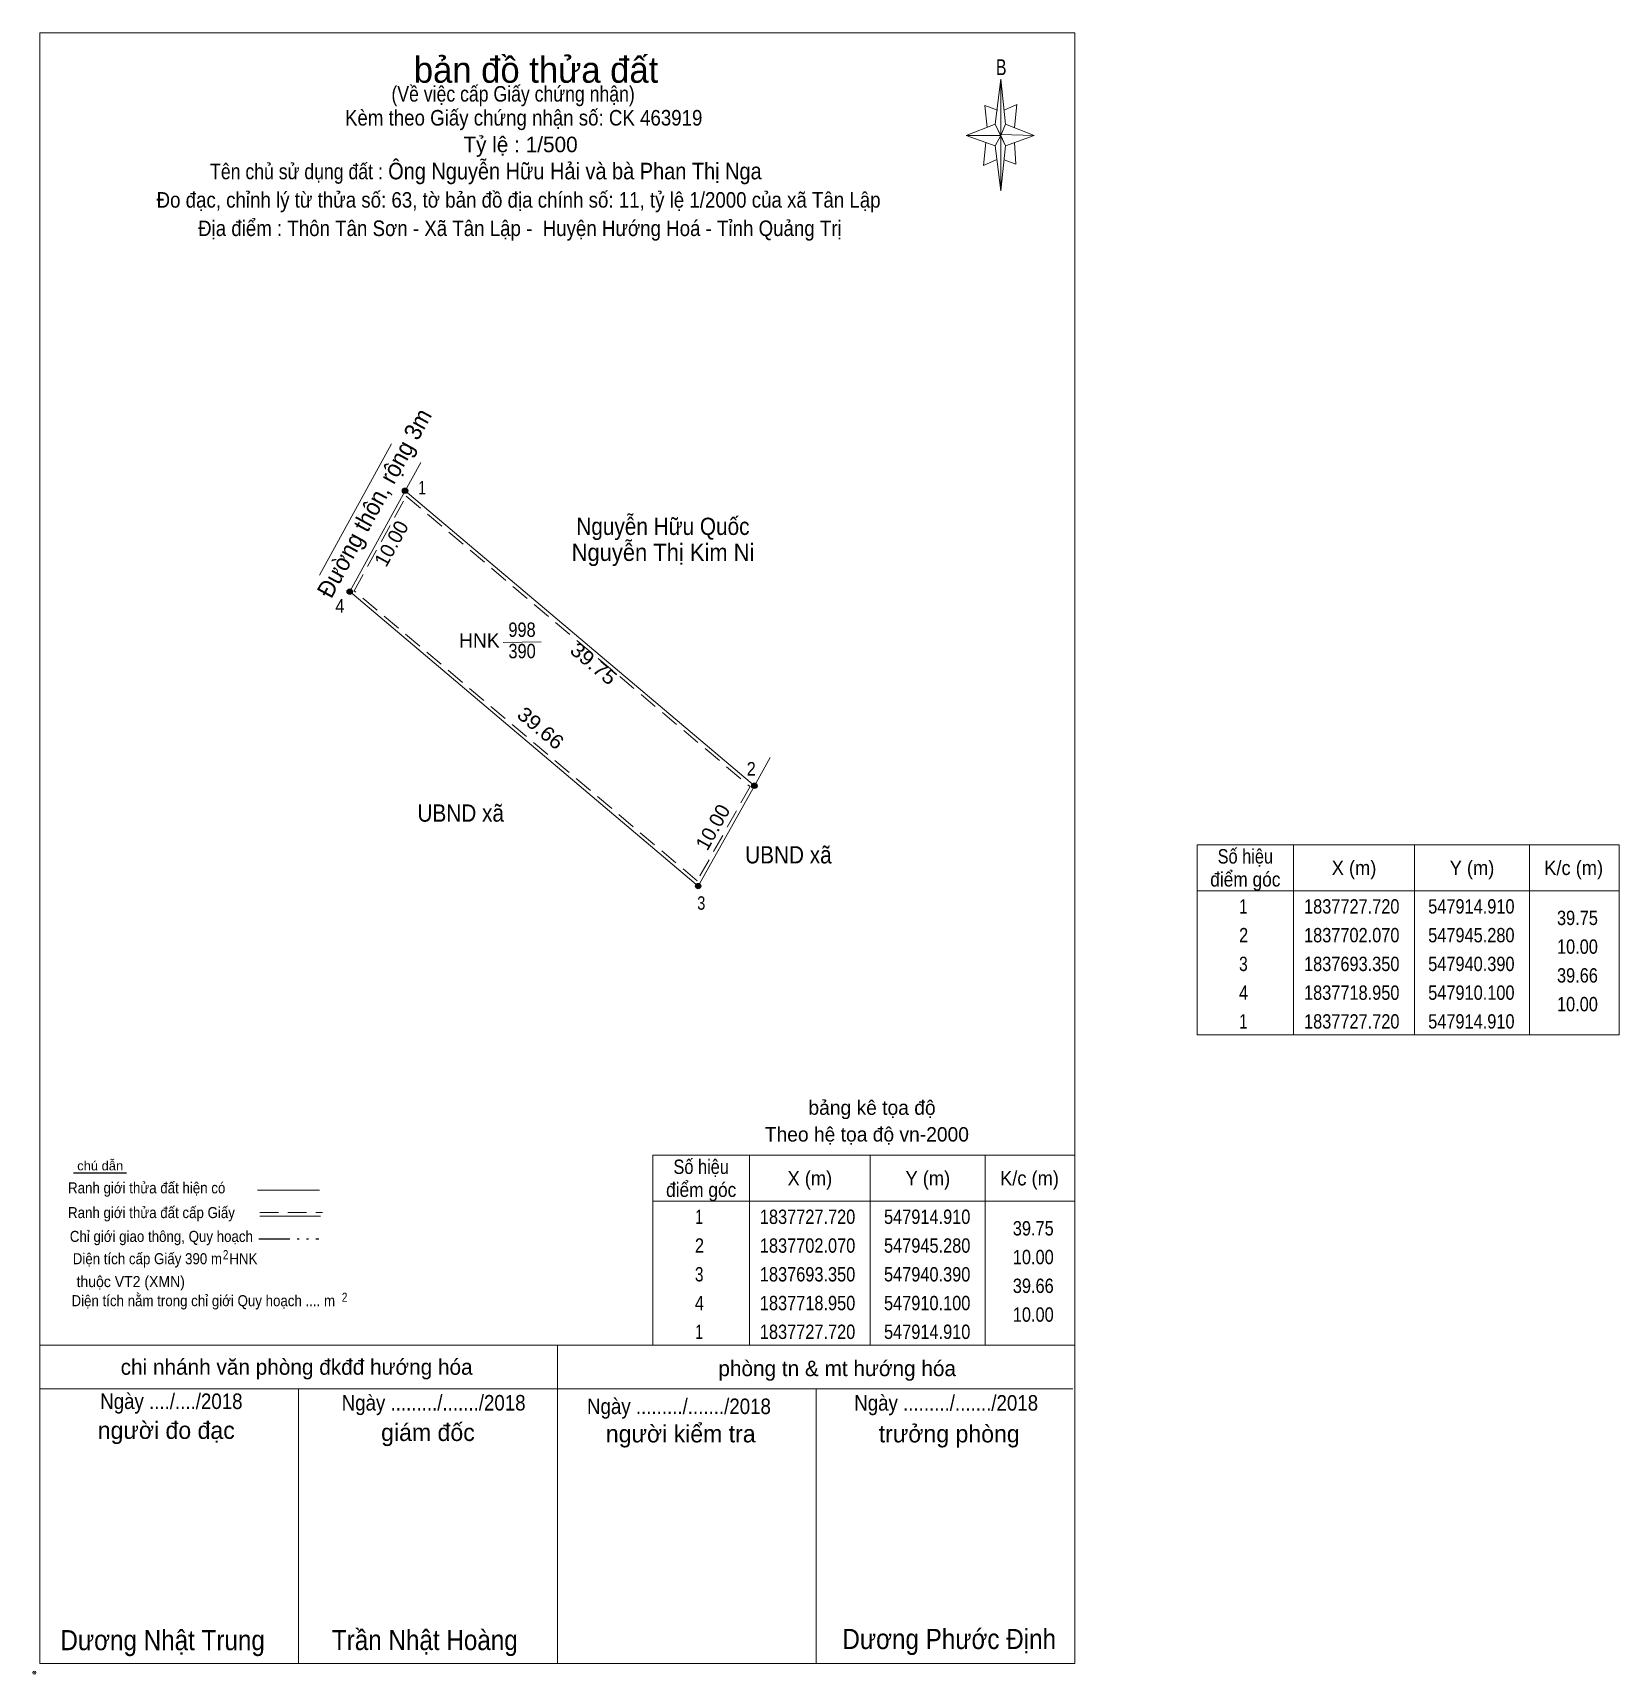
# Model space of a CAD drawing. Header units: metres. Extents: x 547521 to 548473, y 1837647 to 1837795.
# Drawn here: x 547729.7 to 547867.6, y 1837652.5 to 1837795.2 of the extents above; entities that cross this region are included whole.
import ezdxf
from ezdxf.enums import TextEntityAlignment as Align

# ---------------------------------------------------------------- set-up
doc = ezdxf.new("R2010")
doc.units = ezdxf.units.M
doc.header["$LTSCALE"] = 0.54
doc.header["$PDMODE"] = 32
doc.header["$PDSIZE"] = 0.27
doc.linetypes.add('DASH_DOUBLE_DOT', pattern=[9.2, 5, -1.2, 0.3, -1.2, 0.3, -1.2])
doc.linetypes.add('MEDIUM_DASHED', pattern=[4.5, 3, -1.5])
for name, color, linetype, lineweight in [('16', 7, 'Continuous', 25), ('5', 7, 'DASH_DOUBLE_DOT', 25), ('63', 7, 'Continuous', 13), ('7', 7, 'Continuous', 13), ('8', 7, 'Continuous', 13)]:
    doc.layers.add(name, color=color, linetype=linetype, lineweight=lineweight)

msp = doc.modelspace()

# ---------------------------------------------------------------- texts
at = {"layer": '16', "width": 0.8}
for p in [(547746.47, 1837688.55), (547756.81, 1837684.85)]:
    msp.add_text('2', height=0.8, dxfattribs=at).set_placement(p, align=Align.CENTER)
at = {"layer": '5'}
for s, height, width, p in [('chú dẫn', 0.7999, 1.05, (547735.56, 1837696.28)), ('Ranh giới thửa đất hiện có ', 0.96, 0.9, (547739.765, 1837694.28)), ('Ranh giới thửa đất cấp Giấy', 0.96, 0.9, (547740.02, 1837692.13)), ('Chỉ giới giao thông, Quy hoạch', 0.96, 0.9, (547740.88, 1837690.06)), ('Diện tích cấp Giấy 390 m  HNK', 0.96, 0.9, (547741.205, 1837688.12)), ('thuộc VT2 (XMN)', 0.96, 0.95, (547738.215, 1837686.13)), ('Diện tích nằm trong chỉ giới Quy hoạch .... m', 0.96, 0.9, (547744.525, 1837684.47))]:
    msp.add_text(s, height=height, dxfattribs=dict(at, width=width)).set_placement(p, align=Align.CENTER)
at = {"layer": '63'}
for s, width, p in [('Số hiệu', 0.85, (547835.12, 1837722.96)), ('X (m)', 0.95, (547844.57, 1837721.96)), ('Y (m)', 0.95, (547854.825, 1837721.96)), ('K/c (m)', 0.95, (547863.665, 1837721.96)), ('điểm góc', 0.9, (547835.12, 1837720.96)), (' 1', 0.75, (547834.77, 1837718.61)), ('1837727.720', 0.85, (547844.37, 1837718.61)), ('547914.910', 0.85, (547854.77, 1837718.61)), (' 2', 0.85, (547834.775, 1837716.11)), ('1837702.070', 0.85, (547844.37, 1837716.11)), ('547945.280', 0.85, (547854.77, 1837716.11)), (' 3', 0.8, (547834.765, 1837713.61)), ('1837693.350', 0.85, (547844.37, 1837713.61)), ('547940.390', 0.85, (547854.77, 1837713.61)), (' 4', 0.85, (547834.77, 1837711.11)), ('1837718.950', 0.85, (547844.37, 1837711.11)), ('547910.100', 0.85, (547854.77, 1837711.11)), (' 1', 0.75, (547834.77, 1837708.61)), ('1837727.720', 0.85, (547844.37, 1837708.61)), ('547914.910', 0.85, (547854.77, 1837708.61)), ('Số hiệu', 0.85, (547787.81, 1837695.97)), ('điểm góc', 0.9, (547787.81, 1837693.97)), ('X (m)', 0.95, (547797.26, 1837694.97)), ('Y (m)', 0.95, (547807.515, 1837694.97)), ('K/c (m)', 0.95, (547816.355, 1837694.97)), (' 1', 0.75, (547787.46, 1837691.62)), ('1837727.720', 0.85, (547797.06, 1837691.62)), ('547914.910', 0.85, (547807.46, 1837691.62)), (' 2', 0.85, (547787.465, 1837689.12)), ('1837702.070', 0.85, (547797.06, 1837689.12)), ('547945.280', 0.85, (547807.46, 1837689.12)), (' 3', 0.8, (547787.455, 1837686.62)), ('1837693.350', 0.85, (547797.06, 1837686.62)), ('547940.390', 0.85, (547807.46, 1837686.62)), (' 4', 0.85, (547787.46, 1837684.12)), ('1837718.950', 0.85, (547797.06, 1837684.12)), ('547910.100', 0.85, (547807.46, 1837684.12)), (' 1', 0.75, (547787.46, 1837681.62)), ('1837727.720', 0.85, (547797.06, 1837681.62)), ('547914.910', 0.85, (547807.46, 1837681.62))]:
    msp.add_text(s, height=1.25, dxfattribs=dict(at, width=width)).set_placement(p, align=Align.CENTER)
at = {"layer": '63', "width": 0.85}
for s, p in [('39.75', (547865.77, 1837717.61)), ('10.00', (547865.77, 1837715.11)), ('39.66', (547865.77, 1837712.61)), ('10.00', (547865.77, 1837710.11)), ('39.75', (547818.46, 1837690.62)), ('10.00', (547818.46, 1837688.12)), ('39.66', (547818.46, 1837685.62)), ('10.00', (547818.46, 1837683.12))]:
    msp.add_text(s, height=1.25, dxfattribs=at).set_placement(p, align=Align.RIGHT)
at = {"layer": '7'}
for s, height, p in [('bản đồ thửa đất', 2.25, (547773.455, 1837790.85)), ('Tỷ lệ : 1/500', 1.35, (547772.105, 1837784.81)), ('bảng kê tọa độ', 1.25, (547802.665, 1837701.11)), ('Theo hệ tọa độ vn-2000', 1.25, (547802.215, 1837698.79)), ('chi nhánh văn phòng đkđđ hướng hóa', 1.35, (547752.64, 1837678.51)), ('phòng tn & mt hướng hóa', 1.35, (547799.635, 1837678.39)), ('người đo đạc', 1.5, (547741.305, 1837672.93)), ('giám đốc', 1.5, (547764.055, 1837672.75)), ('người kiểm tra', 1.5, (547786.035, 1837672.63)), ('trưởng phòng', 1.5, (547809.375, 1837672.63))]:
    msp.add_text(s, height=height, dxfattribs=at).set_placement(p, align=Align.CENTER)
for s, height, width, p in [('B', 1.378, 0.75, (547813.895, 1837791.51)), ('(Về việc cấp Giấy chứng nhận)', 1.35, 0.85, (547771.46, 1837789.21)), ('Kèm theo Giấy chứng nhận số: CK 463919', 1.35, 0.9, (547772.38, 1837787.13)), ('Tên chủ sử dụng đất :', 1.35, 0.85, (547752.625, 1837782.46)), ('Đo đạc, chỉnh lý từ thửa số: 63, tờ bản đồ địa chính số: 11, tỷ lệ 1/2000 của xã Tân Lập', 1.35, 0.9, (547771.935, 1837779.99)), ('Địa điểm : Thôn Tân Sơn - Xã Tân Lập -  Huyện Hướng Hoá - Tỉnh Quảng Trị ', 1.35, 0.9, (547772.275, 1837777.52)), ('Ngày ..../..../2018', 1.35, 0.9, (547741.75, 1837675.53)), ('Ngày ........./......./2018', 1.35, 0.9, (547764.55, 1837675.4)), ('Ngày ........./......./2018', 1.35, 0.9, (547809.11, 1837675.39)), ('Ngày ........./......./2018', 1.35, 0.9, (547785.88, 1837675.09)), ('Dương Nhật Trung', 1.75, 0.9, (547740.99, 1837654.56)), ('Trần Nhật Hoàng', 1.75, 0.9, (547763.785, 1837654.57)), ('Dương Phước Định', 1.75, 0.9, (547809.375, 1837654.66))]:
    msp.add_text(s, height=height, dxfattribs=dict(at, width=width)).set_placement(p, align=Align.CENTER)
at = {"layer": '7', "width": 0.9}
msp.add_text('Ông Nguyễn Hữu Hải và bà Phan Thị Nga', height=1.44, dxfattribs=at).set_placement((547760.6, 1837782.45))
at = {"layer": '8', "width": 0.95}
msp.add_text('Đường thôn, rộng 3m', height=1.5, rotation=61.257, dxfattribs=at).set_placement((547755.65, 1837745.92))
at = {"layer": '8'}
for s, height, width, p in [('1', 1.173, 0.75, (547763.545, 1837755.06)), ('Nguyễn Hữu Quốc', 1.5, 0.9, (547784.485, 1837751.53)), ('Nguyễn Thị Kim Ni', 1.5, 0.95, (547784.495, 1837749.27)), ('4', 1.173, 0.9, (547756.405, 1837744.78)), ('998', 1.25, 0.85, (547772.235, 1837742.67)), ('390', 1.25, 0.85, (547772.24, 1837740.81)), ('2', 1.173, 0.9, (547792.165, 1837730.61)), ('UBND xã', 1.5, 0.9, (547766.905, 1837726.6)), ('UBND xã', 1.5, 0.9, (547795.395, 1837722.97)), ('3', 1.173, 0.8, (547787.82, 1837718.94))]:
    msp.add_text(s, height=height, dxfattribs=dict(at, width=width)).set_placement(p, align=Align.CENTER)
for rotation, p in [(61.257, (547761.429, 1837750.4845)), (60.717, (547789.3695, 1837725.8193))]:
    msp.add_text('10.00', height=1.25, rotation=rotation, dxfattribs=at).set_placement(p, align=Align.CENTER)
msp.add_text('HNK', height=1.25, dxfattribs=at).set_placement((547768.525, 1837741.74), align=Align.CENTER)
at = {"layer": '8', "width": 1.1}
for s, rotation, p in [('39.75', 319.816, (547778.0617, 1837739.8636)), ('39.66', 319.797, (547773.4566, 1837734.26))]:
    msp.add_text(s, height=1.25, rotation=rotation, dxfattribs=at).set_placement(p, align=Align.CENTER)

# ---------------------------------------------------------------- hatches: boundary and pattern name
at = {"layer": '8'}
for points in [[(547762.3045, 1837755.37, 1), (547761.8355, 1837755.37, 1)], [(547757.4945, 1837746.6, 1), (547757.0255, 1837746.6, 1)], [(547792.6745, 1837729.72, 1), (547792.2055, 1837729.72, 1)], [(547787.7845, 1837721, 1), (547787.3155, 1837721, 1)], [(547787.7845, 1837721, 1), (547787.3155, 1837721, 1)]]:
    msp.add_hatch(color=256, dxfattribs=at).paths.add_polyline_path(points)

# ---------------------------------------------------------------- linework, layer by layer
at = {"layer": '16'}
msp.add_line((547737.86, 1837696.04), (547733.24, 1837696.04), dxfattribs=at)
at = {"layer": '5', "linetype": 'Continuous', "lineweight": 13}
for p, q in [((547749.24, 1837694.55), (547754.62, 1837694.55)), ((547749.44, 1837692.31), (547754.71, 1837692.31))]:
    msp.add_line(p, q, dxfattribs=at)
at = {"layer": '5', "linetype": 'MEDIUM_DASHED', "lineweight": 13}
msp.add_line((547749.44, 1837692.63), (547754.88, 1837692.63), dxfattribs=at)
at = {"layer": '5'}
msp.add_line((547749.34, 1837690.34), (547754.58, 1837690.34), dxfattribs=at)
at = {"layer": '63'}
for p, q in [((547839.32, 1837724.58), (547839.32, 1837708.08)), ((547849.82, 1837724.58), (547849.82, 1837708.08)), ((547859.82, 1837724.58), (547859.82, 1837708.08)), ((547830.92, 1837720.58), (547867.62, 1837720.58)), ((547792.01, 1837697.59), (547792.01, 1837681.09)), ((547802.51, 1837697.59), (547802.51, 1837681.09)), ((547812.51, 1837697.59), (547812.51, 1837681.09)), ((547783.61, 1837693.59), (547820.31, 1837693.59))]:
    msp.add_line(p, q, dxfattribs=at)
for points in [[(547830.92, 1837724.58), (547867.62, 1837724.58), (547867.62, 1837708.08), (547830.92, 1837708.08)], [(547783.61, 1837697.59), (547820.31, 1837697.59), (547820.31, 1837681.09), (547783.61, 1837681.09)]]:
    msp.add_lwpolyline(points, close=True, dxfattribs=at)
at = {"layer": '7'}
for p, q in [((547813.36, 1837787.26), (547813.86, 1837791.16)), ((547814.26, 1837787.26), (547816.76, 1837786.26)), ((547813.36, 1837785.36), (547810.86, 1837786.26)), ((547814.26, 1837785.36), (547813.86, 1837781.46)), ((547815.06, 1837785.66), (547815.16, 1837783.76)), ((547815.16, 1837783.76), (547814.16, 1837784.16)), ((547730.31, 1837681.09), (547820.31, 1837681.09)), ((547730.31, 1837681.09), (547820.31, 1837681.09)), ((547730.31, 1837681.09), (547820.31, 1837681.09)), ((547775.31, 1837653.39), (547775.31, 1837681.09)), ((547730.31, 1837677.29), (547820.11, 1837677.29)), ((547752.81, 1837653.39), (547752.81, 1837677.29)), ((547797.81, 1837653.39), (547797.81, 1837677.29)), ((547820.31, 1837653.39), (547730.31, 1837653.39))]:
    msp.add_line(p, q, dxfattribs=at)
for points in [[(547730.31, 1837795.19), (547820.31, 1837795.19), (547820.31, 1837653.39), (547730.31, 1837653.39)], [(547813.86, 1837791.16), (547814.26, 1837787.26), (547813.86, 1837786.26)], [(547813.86, 1837786.26), (547810.86, 1837786.26), (547813.36, 1837787.26), (547814.26, 1837785.36), (547816.76, 1837786.26), (547813.86, 1837786.36)], [(547813.86, 1837786.26), (547813.86, 1837781.46), (547813.36, 1837785.36)]]:
    msp.add_lwpolyline(points, close=True, dxfattribs=at)
for points in [[(547813.56, 1837788.46), (547812.46, 1837788.86), (547812.66, 1837786.96)], [(547814.16, 1837788.46), (547815.26, 1837788.96), (547815.06, 1837786.96)], [(547813.86, 1837786.26), (547813.36, 1837787.26), (547810.86, 1837786.26)], [(547812.56, 1837785.66), (547812.36, 1837783.66), (547813.46, 1837784.16)], [(547813.86, 1837786.26), (547814.26, 1837785.36), (547816.76, 1837786.26)]]:
    msp.add_lwpolyline(points, dxfattribs=at)
msp.add_point((547729.84, 1837652.61), dxfattribs=at)
at = {"layer": '8'}
for p, q in [((547754.63, 1837748.04), (547760.89, 1837759.45)), ((547762.07, 1837755.37), (547763.43, 1837757.84)), ((547770.6, 1837742.19), (547773.9, 1837742.23)), ((547792.44, 1837729.72), (547793.82, 1837732.17))]:
    msp.add_line(p, q, dxfattribs=at)
for points in [[(547787.55, 1837721), (547757.26, 1837746.6), (547762.07, 1837755.37), (547792.44, 1837729.72)], [(547762.07, 1837755.37), (547792.44, 1837729.72), (547787.55, 1837721), (547757.26, 1837746.6)]]:
    msp.add_lwpolyline(points, close=True, dxfattribs=at)
at = {"layer": '8', "linetype": 'MEDIUM_DASHED'}
msp.add_lwpolyline([(547787.47, 1837721.46), (547757.64, 1837746.67), (547762.16, 1837754.9), (547792.06, 1837729.65)], close=True, dxfattribs=at)
at = {"layer": '8', "lineweight": 25}
for centre in [(547762.07, 1837755.37), (547757.26, 1837746.6), (547792.44, 1837729.72), (547787.55, 1837721), (547787.55, 1837721)]:
    msp.add_circle(centre, 0.2345, dxfattribs=at)

msp.set_redraw_order([(e.dxf.handle, doc.entitydb.next_handle()) for e in msp.query("TEXT MTEXT ATTDEF DIMENSION ARC_DIMENSION")])  # texts and dimensions are drawn at this point

doc.saveas('drawing.dxf')
